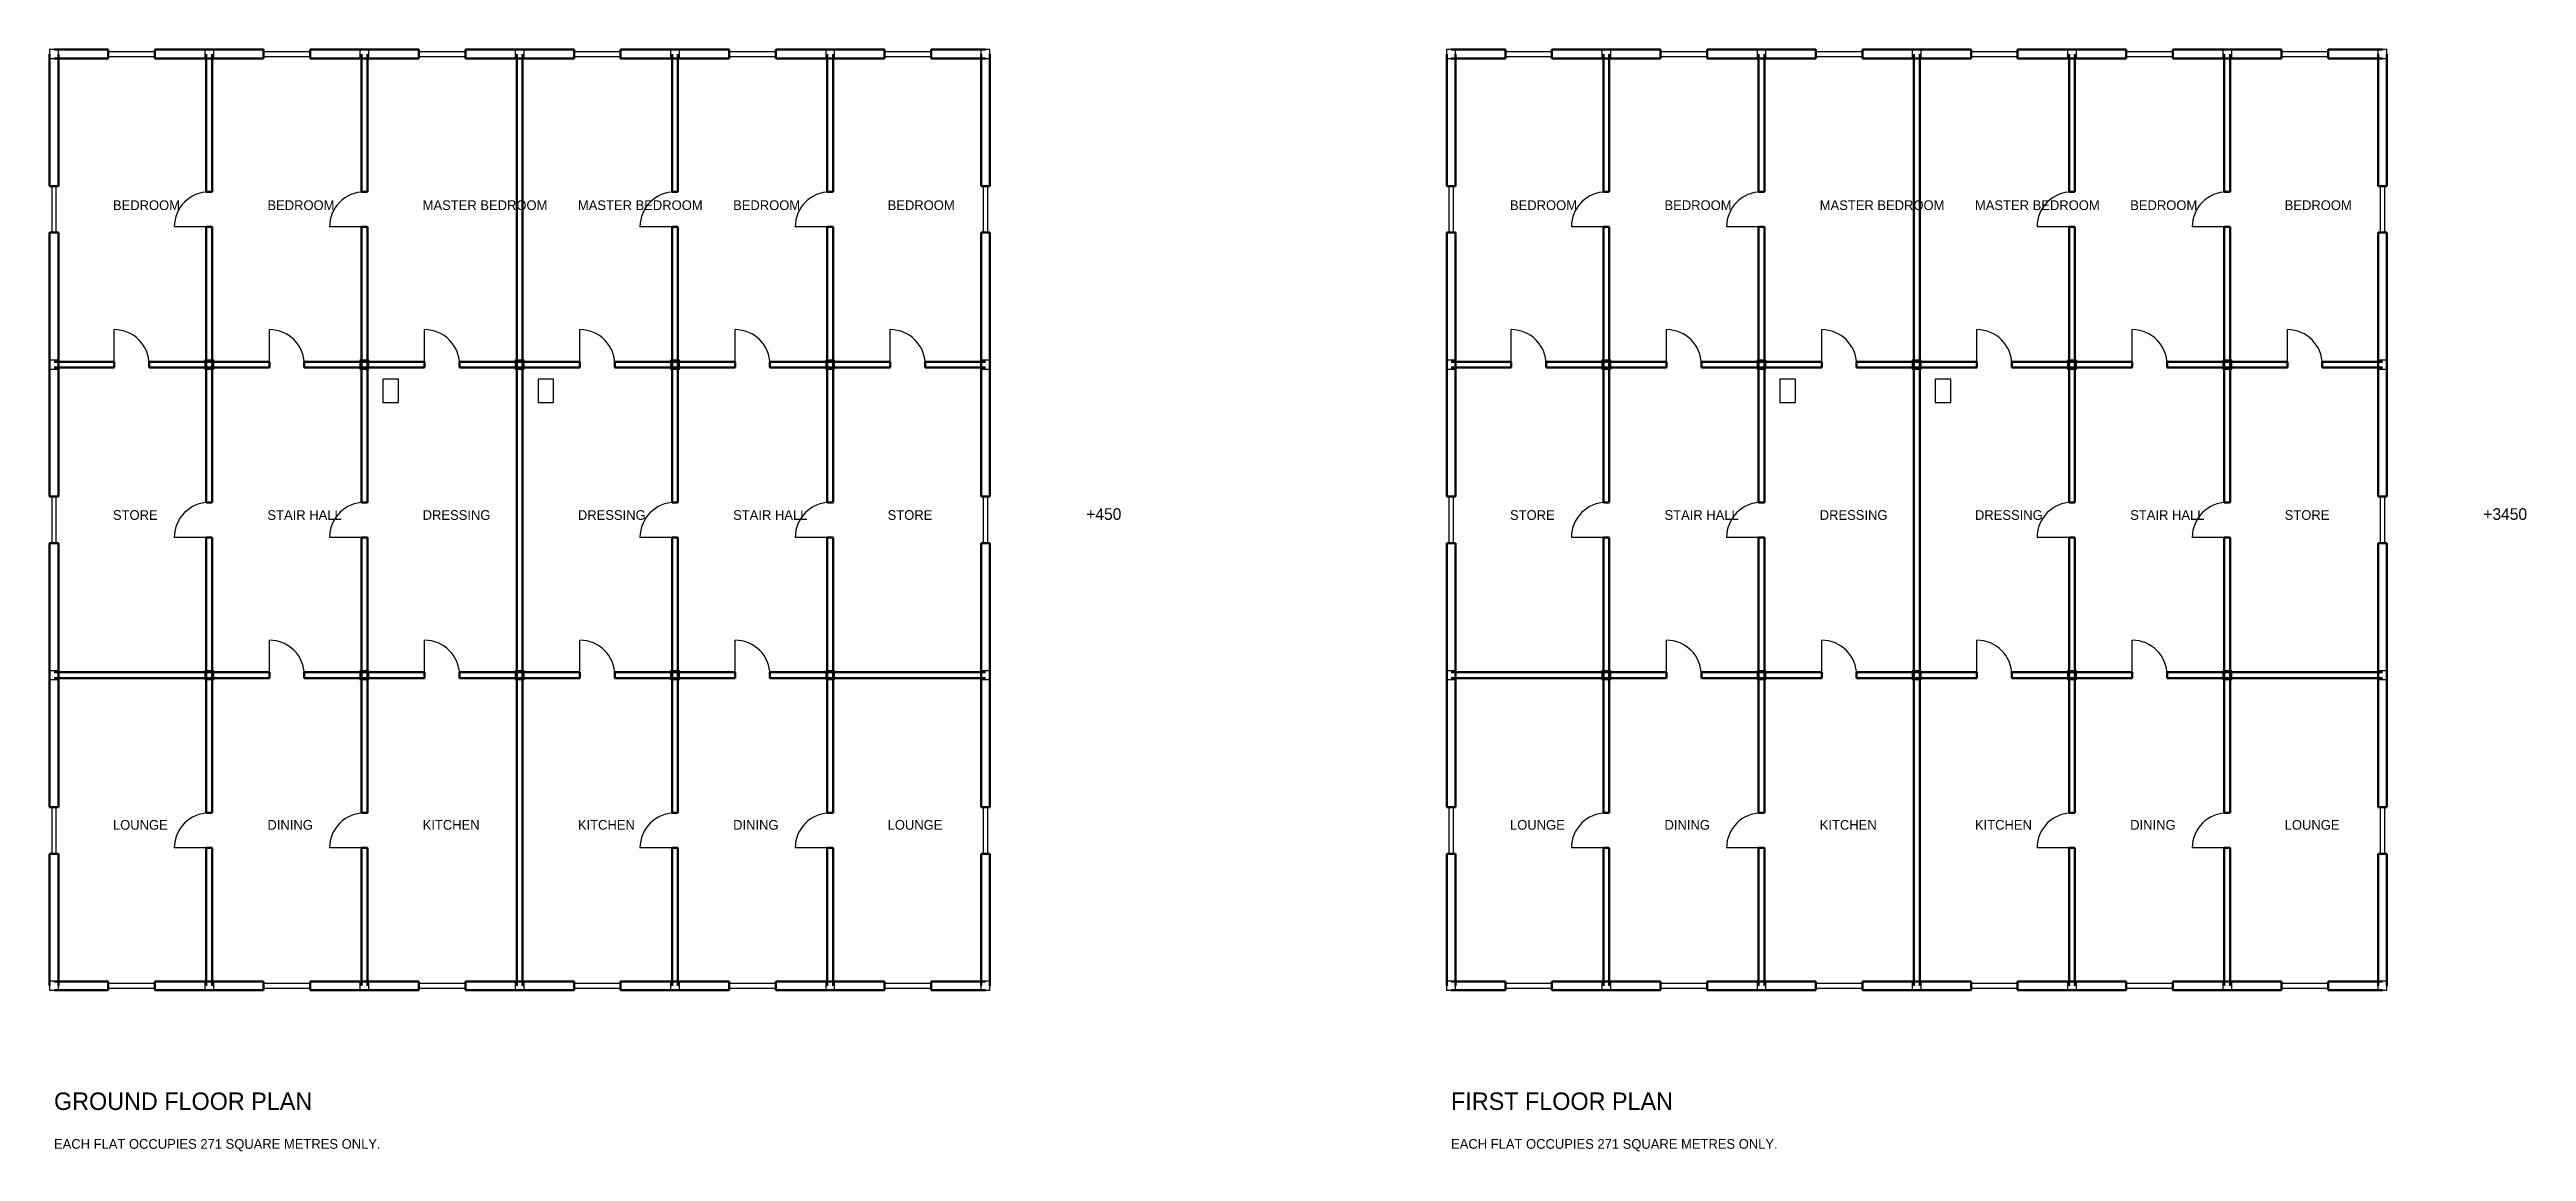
# Model space of a CAD drawing. Header units: millimetres. Extents: x -115 to 209599, y -4269 to 24115.
# Drawn here: x -115 to 63711, y -4269 to 24115 of the extents above; entities that cross this region are included whole.
import ezdxf

# ---------------------------------------------------------------- set-up
doc = ezdxf.new("R2010")
doc.units = ezdxf.units.MM
for name, color, linetype in [('COLUMN', 5, 'CONTINUOUS'), ('DOOR', 3, 'CONTINUOUS'), ('SANITARY', 7, 'CONTINUOUS'), ('TEXT', 6, 'CONTINUOUS'), ('WALL', 4, 'CONTINUOUS'), ('WIND', 2, 'CONTINUOUS')]:
    doc.layers.add(name, color=color, linetype=linetype)

msp = doc.modelspace()

# ---------------------------------------------------------------- texts
at = {"layer": 'TEXT'}
for s, height, p in [('BEDROOM', 250, (1518.75, 19981.25)), ('BEDROOM', 250, (5500, 19981.25)), ('MASTER BEDROOM', 250, (9500, 19981.25)), ('MASTER BEDROOM', 250, (13500, 19981.25)), ('BEDROOM', 250, (17500, 19981.25)), ('BEDROOM', 250, (21481.25, 19981.25)), ('BEDROOM', 250, (37518.75, 19981.25)), ('BEDROOM', 250, (41500, 19981.25)), ('MASTER BEDROOM', 250, (45500, 19981.25)), ('MASTER BEDROOM', 250, (49500, 19981.25)), ('BEDROOM', 250, (53500, 19981.25)), ('BEDROOM', 250, (57481.25, 19981.25)), ('STORE', 250, (1518.75, 12000)), ('STAIR HALL', 250, (5500, 12000)), ('DRESSING', 250, (9500, 12000)), ('DRESSING', 250, (13500, 12000)), ('STAIR HALL', 250, (17500, 12000)), ('STORE', 250, (21481.25, 12000)), ('+450', 300, (26600, 12000)), ('STORE', 250, (37518.75, 12000)), ('STAIR HALL', 250, (41500, 12000)), ('DRESSING', 250, (45500, 12000)), ('DRESSING', 250, (49500, 12000)), ('STAIR HALL', 250, (53500, 12000)), ('STORE', 250, (57481.25, 12000)), ('+3450', 300, (62600, 12000)), ('LOUNGE', 250, (1518.75, 4018.75)), ('DINING', 250, (5500, 4018.75)), ('KITCHEN', 250, (9500, 4018.75)), ('KITCHEN', 250, (13500, 4018.75)), ('DINING', 250, (17500, 4018.75)), ('LOUNGE', 250, (21481.25, 4018.75)), ('LOUNGE', 250, (37518.75, 4018.75)), ('DINING', 250, (41500, 4018.75)), ('KITCHEN', 250, (45500, 4018.75)), ('KITCHEN', 250, (49500, 4018.75)), ('DINING', 250, (53500, 4018.75)), ('LOUNGE', 250, (57481.25, 4018.75)), ('GROUND FLOOR PLAN', 450, (0, -3200)), ('FIRST FLOOR PLAN', 450, (36000, -3200)), ('EACH FLAT OCCUPIES 271 SQUARE METRES ONLY.', 250, (0, -4200)), ('EACH FLAT OCCUPIES 271 SQUARE METRES ONLY.', 250, (36000, -4200))]:
    msp.add_text(s, height=height, dxfattribs=at).set_placement(p)

# ---------------------------------------------------------------- linework, layer by layer
at = {"layer": 'COLUMN'}
for points in [[(-115, 23885), (115, 23885), (115, 24115), (-115, 24115)], [(3885, 23885), (4115, 23885), (4115, 24115), (3885, 24115)], [(7885, 23885), (8115, 23885), (8115, 24115), (7885, 24115)], [(11885, 23885), (12115, 23885), (12115, 24115), (11885, 24115)], [(15885, 23885), (16115, 23885), (16115, 24115), (15885, 24115)], [(19885, 23885), (20115, 23885), (20115, 24115), (19885, 24115)], [(23885, 23885), (24115, 23885), (24115, 24115), (23885, 24115)], [(35885, 23885), (36115, 23885), (36115, 24115), (35885, 24115)], [(39885, 23885), (40115, 23885), (40115, 24115), (39885, 24115)], [(43885, 23885), (44115, 23885), (44115, 24115), (43885, 24115)], [(47885, 23885), (48115, 23885), (48115, 24115), (47885, 24115)], [(51885, 23885), (52115, 23885), (52115, 24115), (51885, 24115)], [(55885, 23885), (56115, 23885), (56115, 24115), (55885, 24115)], [(59885, 23885), (60115, 23885), (60115, 24115), (59885, 24115)], [(-115, 15885), (115, 15885), (115, 16115), (-115, 16115)], [(3885, 15885), (4115, 15885), (4115, 16115), (3885, 16115)], [(7885, 15885), (8115, 15885), (8115, 16115), (7885, 16115)], [(11885, 15885), (12115, 15885), (12115, 16115), (11885, 16115)], [(15885, 15885), (16115, 15885), (16115, 16115), (15885, 16115)], [(19885, 15885), (20115, 15885), (20115, 16115), (19885, 16115)], [(23885, 15885), (24115, 15885), (24115, 16115), (23885, 16115)], [(35885, 15885), (36115, 15885), (36115, 16115), (35885, 16115)], [(39885, 15885), (40115, 15885), (40115, 16115), (39885, 16115)], [(43885, 15885), (44115, 15885), (44115, 16115), (43885, 16115)], [(47885, 15885), (48115, 15885), (48115, 16115), (47885, 16115)], [(51885, 15885), (52115, 15885), (52115, 16115), (51885, 16115)], [(55885, 15885), (56115, 15885), (56115, 16115), (55885, 16115)], [(59885, 15885), (60115, 15885), (60115, 16115), (59885, 16115)], [(-115, 7885), (115, 7885), (115, 8115), (-115, 8115)], [(3885, 7885), (4115, 7885), (4115, 8115), (3885, 8115)], [(7885, 7885), (8115, 7885), (8115, 8115), (7885, 8115)], [(11885, 7885), (12115, 7885), (12115, 8115), (11885, 8115)], [(15885, 7885), (16115, 7885), (16115, 8115), (15885, 8115)], [(19885, 7885), (20115, 7885), (20115, 8115), (19885, 8115)], [(23885, 7885), (24115, 7885), (24115, 8115), (23885, 8115)], [(35885, 7885), (36115, 7885), (36115, 8115), (35885, 8115)], [(39885, 7885), (40115, 7885), (40115, 8115), (39885, 8115)], [(43885, 7885), (44115, 7885), (44115, 8115), (43885, 8115)], [(47885, 7885), (48115, 7885), (48115, 8115), (47885, 8115)], [(51885, 7885), (52115, 7885), (52115, 8115), (51885, 8115)], [(55885, 7885), (56115, 7885), (56115, 8115), (55885, 8115)], [(59885, 7885), (60115, 7885), (60115, 8115), (59885, 8115)], [(-115, -115), (115, -115), (115, 115), (-115, 115)], [(3885, -115), (4115, -115), (4115, 115), (3885, 115)], [(7885, -115), (8115, -115), (8115, 115), (7885, 115)], [(11885, -115), (12115, -115), (12115, 115), (11885, 115)], [(15885, -115), (16115, -115), (16115, 115), (15885, 115)], [(19885, -115), (20115, -115), (20115, 115), (19885, 115)], [(23885, -115), (24115, -115), (24115, 115), (23885, 115)], [(35885, -115), (36115, -115), (36115, 115), (35885, 115)], [(39885, -115), (40115, -115), (40115, 115), (39885, 115)], [(43885, -115), (44115, -115), (44115, 115), (43885, 115)], [(47885, -115), (48115, -115), (48115, 115), (47885, 115)], [(51885, -115), (52115, -115), (52115, 115), (51885, 115)], [(55885, -115), (56115, -115), (56115, 115), (55885, 115)], [(59885, -115), (60115, -115), (60115, 115), (59885, 115)]]:
    msp.add_lwpolyline(points, close=True, dxfattribs=at)
at = {"layer": 'DOOR'}
for p, q in [((4000, 19550), (3100, 19550)), ((8000, 19550), (7100, 19550)), ((16000, 19550), (15100, 19550)), ((20000, 19550), (19100, 19550)), ((40000, 19550), (39100, 19550)), ((44000, 19550), (43100, 19550)), ((52000, 19550), (51100, 19550)), ((56000, 19550), (55100, 19550)), ((1550, 16000), (1550, 16900)), ((5550, 16000), (5550, 16900)), ((9550, 16000), (9550, 16900)), ((13550, 16000), (13550, 16900)), ((17550, 16000), (17550, 16900)), ((21550, 16000), (21550, 16900)), ((37550, 16000), (37550, 16900)), ((41550, 16000), (41550, 16900)), ((45550, 16000), (45550, 16900)), ((49550, 16000), (49550, 16900)), ((53550, 16000), (53550, 16900)), ((57550, 16000), (57550, 16900)), ((4000, 11550), (3100, 11550)), ((8000, 11550), (7100, 11550)), ((16000, 11550), (15100, 11550)), ((20000, 11550), (19100, 11550)), ((40000, 11550), (39100, 11550)), ((44000, 11550), (43100, 11550)), ((52000, 11550), (51100, 11550)), ((56000, 11550), (55100, 11550)), ((5550, 8000), (5550, 8900)), ((9550, 8000), (9550, 8900)), ((13550, 8000), (13550, 8900)), ((17550, 8000), (17550, 8900)), ((41550, 8000), (41550, 8900)), ((45550, 8000), (45550, 8900)), ((49550, 8000), (49550, 8900)), ((53550, 8000), (53550, 8900)), ((4000, 3550), (3100, 3550)), ((8000, 3550), (7100, 3550)), ((16000, 3550), (15100, 3550)), ((20000, 3550), (19100, 3550)), ((40000, 3550), (39100, 3550)), ((44000, 3550), (43100, 3550)), ((52000, 3550), (51100, 3550)), ((56000, 3550), (55100, 3550))]:
    msp.add_line(p, q, dxfattribs=at)
for centre, start, end in [((4000, 19550), 90, 180), ((8000, 19550), 90, 180), ((16000, 19550), 90, 180), ((20000, 19550), 90, 180), ((40000, 19550), 90, 180), ((44000, 19550), 90, 180), ((52000, 19550), 90, 180), ((56000, 19550), 90, 180), ((1550, 16000), 0, 90), ((5550, 16000), 0, 90), ((9550, 16000), 0, 90), ((13550, 16000), 0, 90), ((17550, 16000), 0, 90), ((21550, 16000), 0, 90), ((37550, 16000), 0, 90), ((41550, 16000), 0, 90), ((45550, 16000), 0, 90), ((49550, 16000), 0, 90), ((53550, 16000), 0, 90), ((57550, 16000), 0, 90), ((4000, 11550), 90, 180), ((8000, 11550), 90, 180), ((16000, 11550), 90, 180), ((20000, 11550), 90, 180), ((40000, 11550), 90, 180), ((44000, 11550), 90, 180), ((52000, 11550), 90, 180), ((56000, 11550), 90, 180), ((5550, 8000), 0, 90), ((9550, 8000), 0, 90), ((13550, 8000), 0, 90), ((17550, 8000), 0, 90), ((41550, 8000), 0, 90), ((45550, 8000), 0, 90), ((49550, 8000), 0, 90), ((53550, 8000), 0, 90), ((4000, 3550), 90, 180), ((8000, 3550), 90, 180), ((16000, 3550), 90, 180), ((20000, 3550), 90, 180), ((40000, 3550), 90, 180), ((44000, 3550), 90, 180), ((52000, 3550), 90, 180), ((56000, 3550), 90, 180)]:
    msp.add_arc(centre, 900, start, end, dxfattribs=at)
at = {"layer": 'SANITARY'}
for points in [[(8475, 15025), (8875, 15025), (8875, 15625), (8475, 15625)], [(12475, 15025), (12875, 15025), (12875, 15625), (12475, 15625)], [(44475, 15025), (44875, 15025), (44875, 15625), (44475, 15625)], [(48475, 15025), (48875, 15025), (48875, 15625), (48475, 15625)]]:
    msp.add_lwpolyline(points, close=True, dxfattribs=at)
at = {"layer": 'WALL', "lineweight": 50}
for p, q in [((-112.5, 22309.3865), (-112.5, 24000)), ((1400, 24112.5), (0, 24112.5)), ((0, 23887.5), (1400, 23887.5)), ((112.5, 24000), (112.5, 23558.3342)), ((1400, 23887.5), (1400, 24112.5)), ((4000, 24112.5), (2600, 24112.5)), ((2600, 23887.5), (2600, 24112.5)), ((2600, 23887.5), (4000, 23887.5)), ((3925, 23301.722), (3925, 24000)), ((5400, 24112.5), (4000, 24112.5)), ((4000, 23887.5), (5400, 23887.5)), ((4075, 24000), (4075, 23351.0453)), ((5400, 23887.5), (5400, 24112.5)), ((8000, 24112.5), (6600, 24112.5)), ((6600, 23887.5), (6600, 24112.5)), ((6600, 23887.5), (8000, 23887.5)), ((7925, 23355.2515), (7925, 24000)), ((9400, 24112.5), (8000, 24112.5)), ((8000, 23887.5), (9400, 23887.5)), ((8075, 24000), (8075, 22569.7689)), ((9400, 23887.5), (9400, 24112.5)), ((12000, 24112.5), (10600, 24112.5)), ((10600, 23887.5), (10600, 24112.5)), ((10600, 23887.5), (12000, 23887.5)), ((11925, 21115.0151), (11925, 24000)), ((13400, 24112.5), (12000, 24112.5)), ((12000, 23887.5), (13400, 23887.5)), ((12075, 24000), (12075, 23417.1075)), ((13400, 23887.5), (13400, 24112.5)), ((16000, 24112.5), (14600, 24112.5)), ((14600, 23887.5), (14600, 24112.5)), ((14600, 23887.5), (16000, 23887.5)), ((15925, 22464.2678), (15925, 24000)), ((17400, 24112.5), (16000, 24112.5)), ((16000, 23887.5), (17400, 23887.5)), ((16075, 24000), (16075, 23318.1104)), ((17400, 23887.5), (17400, 24112.5)), ((20000, 24112.5), (18600, 24112.5)), ((18600, 23887.5), (18600, 24112.5)), ((18600, 23887.5), (20000, 23887.5)), ((19925, 23309.0775), (19925, 24000)), ((21400, 24112.5), (20000, 24112.5)), ((20000, 23887.5), (21400, 23887.5)), ((20075, 24000), (20075, 23348.8674)), ((21400, 23887.5), (21400, 24112.5)), ((24000, 24112.5), (22600, 24112.5)), ((22600, 23887.5), (22600, 24112.5)), ((22600, 23887.5), (24000, 23887.5)), ((23887.5, 23577.7923), (23887.5, 24000)), ((24112.5, 24000), (24112.5, 22420.3721)), ((35887.5, 22309.3865), (35887.5, 24000)), ((37400, 24112.5), (36000, 24112.5)), ((36000, 23887.5), (37400, 23887.5)), ((36112.5, 24000), (36112.5, 23558.3342)), ((37400, 23887.5), (37400, 24112.5)), ((40000, 24112.5), (38600, 24112.5)), ((38600, 23887.5), (38600, 24112.5)), ((38600, 23887.5), (40000, 23887.5)), ((39925, 23301.722), (39925, 24000)), ((41400, 24112.5), (40000, 24112.5)), ((40000, 23887.5), (41400, 23887.5)), ((40075, 24000), (40075, 23351.0453)), ((41400, 23887.5), (41400, 24112.5)), ((44000, 24112.5), (42600, 24112.5)), ((42600, 23887.5), (42600, 24112.5)), ((42600, 23887.5), (44000, 23887.5)), ((43925, 23355.2515), (43925, 24000)), ((45400, 24112.5), (44000, 24112.5)), ((44000, 23887.5), (45400, 23887.5)), ((44075, 24000), (44075, 22569.7689)), ((45400, 23887.5), (45400, 24112.5)), ((48000, 24112.5), (46600, 24112.5)), ((46600, 23887.5), (46600, 24112.5)), ((46600, 23887.5), (48000, 23887.5)), ((47925, 21115.0151), (47925, 24000)), ((49400, 24112.5), (48000, 24112.5)), ((48000, 23887.5), (49400, 23887.5)), ((48075, 24000), (48075, 23417.1075)), ((49400, 23887.5), (49400, 24112.5)), ((52000, 24112.5), (50600, 24112.5)), ((50600, 23887.5), (50600, 24112.5)), ((50600, 23887.5), (52000, 23887.5)), ((51925, 22464.2678), (51925, 24000)), ((53400, 24112.5), (52000, 24112.5)), ((52000, 23887.5), (53400, 23887.5)), ((52075, 24000), (52075, 23318.1104)), ((53400, 23887.5), (53400, 24112.5)), ((56000, 24112.5), (54600, 24112.5)), ((54600, 23887.5), (54600, 24112.5)), ((54600, 23887.5), (56000, 23887.5)), ((55925, 23309.0775), (55925, 24000)), ((57400, 24112.5), (56000, 24112.5)), ((56000, 23887.5), (57400, 23887.5)), ((56075, 24000), (56075, 23348.8674)), ((57400, 23887.5), (57400, 24112.5)), ((60000, 24112.5), (58600, 24112.5)), ((58600, 23887.5), (58600, 24112.5)), ((58600, 23887.5), (60000, 23887.5)), ((59887.5, 23577.7923), (59887.5, 24000)), ((60112.5, 24000), (60112.5, 22420.3721)), ((112.5, 23559.3342), (112.5, 20600)), ((3925, 20450), (3925, 23306.722)), ((4075, 23356.0453), (4075, 20450)), ((7925, 20450), (7925, 23360.2515)), ((12075, 23420.1075), (12075, 20423.5305)), ((16075, 23319.1104), (16075, 20450)), ((19925, 20450), (19925, 23314.0775)), ((20075, 23349.8674), (20075, 20450)), ((23887.5, 20600), (23887.5, 23580.7923)), ((36112.5, 23559.3342), (36112.5, 20600)), ((39925, 20450), (39925, 23306.722)), ((40075, 23356.0453), (40075, 20450)), ((43925, 20450), (43925, 23360.2515)), ((48075, 23420.1075), (48075, 20423.5305)), ((52075, 23319.1104), (52075, 20450)), ((55925, 20450), (55925, 23314.0775)), ((56075, 23349.8674), (56075, 20450)), ((59887.5, 20600), (59887.5, 23580.7923)), ((8075, 22570.7689), (8075, 20450)), ((15925, 20450), (15925, 22469.2678)), ((24112.5, 22421.3721), (24112.5, 20600)), ((44075, 22570.7689), (44075, 20450)), ((51925, 20450), (51925, 22469.2678)), ((60112.5, 22421.3721), (60112.5, 20600)), ((-112.5, 20600), (-112.5, 22313.3865)), ((35887.5, 20600), (35887.5, 22313.3865)), ((11925, 18126.8622), (11925, 21113.0151)), ((47925, 18126.8622), (47925, 21113.0151)), ((-112.5, 20600), (112.5, 20600)), ((3925, 20450), (4075, 20450)), ((7925, 20450), (8075, 20450)), ((15925, 20450), (16075, 20450)), ((19925, 20450), (20075, 20450)), ((23887.5, 20600), (24112.5, 20600)), ((35887.5, 20600), (36112.5, 20600)), ((39925, 20450), (40075, 20450)), ((43925, 20450), (44075, 20450)), ((51925, 20450), (52075, 20450)), ((55925, 20450), (56075, 20450)), ((59887.5, 20600), (60112.5, 20600)), ((12075, 20419.5305), (12075, 18025.704)), ((48075, 20419.5305), (48075, 18025.704)), ((-112.5, 17709.3865), (-112.5, 19400)), ((-112.5, 19400), (112.5, 19400)), ((112.5, 19400), (112.5, 18958.3342)), ((3925, 18851.722), (3925, 19550)), ((3925, 19550), (4075, 19550)), ((4075, 19550), (4075, 18901.0453)), ((7925, 18905.2515), (7925, 19550)), ((7925, 19550), (8075, 19550)), ((8075, 19550), (8075, 18119.7689)), ((15925, 18014.2678), (15925, 19550)), ((15925, 19550), (16075, 19550)), ((16075, 19550), (16075, 18868.1104)), ((19925, 18859.0775), (19925, 19550)), ((19925, 19550), (20075, 19550)), ((20075, 19550), (20075, 18898.8674)), ((23887.5, 18977.7923), (23887.5, 19400)), ((23887.5, 19400), (24112.5, 19400)), ((24112.5, 19400), (24112.5, 17820.3721)), ((35887.5, 17709.3865), (35887.5, 19400)), ((35887.5, 19400), (36112.5, 19400)), ((36112.5, 19400), (36112.5, 18958.3342)), ((39925, 18851.722), (39925, 19550)), ((39925, 19550), (40075, 19550)), ((40075, 19550), (40075, 18901.0453)), ((43925, 18905.2515), (43925, 19550)), ((43925, 19550), (44075, 19550)), ((44075, 19550), (44075, 18119.7689)), ((51925, 18014.2678), (51925, 19550)), ((51925, 19550), (52075, 19550)), ((52075, 19550), (52075, 18868.1104)), ((55925, 18859.0775), (55925, 19550)), ((55925, 19550), (56075, 19550)), ((56075, 19550), (56075, 18898.8674)), ((59887.5, 18977.7923), (59887.5, 19400)), ((59887.5, 19400), (60112.5, 19400)), ((60112.5, 19400), (60112.5, 17820.3721)), ((112.5, 18959.3342), (112.5, 16000)), ((3925, 16000), (3925, 18856.722)), ((4075, 18906.0453), (4075, 16000)), ((7925, 16000), (7925, 18910.2515)), ((16075, 18869.1104), (16075, 16000)), ((19925, 16000), (19925, 18864.0775)), ((20075, 18899.8674), (20075, 16000)), ((23887.5, 16000), (23887.5, 18980.7923)), ((36112.5, 18959.3342), (36112.5, 16000)), ((39925, 16000), (39925, 18856.722)), ((40075, 18906.0453), (40075, 16000)), ((43925, 16000), (43925, 18910.2515)), ((52075, 18869.1104), (52075, 16000)), ((55925, 16000), (55925, 18864.0775)), ((56075, 18899.8674), (56075, 16000)), ((59887.5, 16000), (59887.5, 18980.7923)), ((8075, 18120.7689), (8075, 16000)), ((11925, 16000), (11925, 18131.8622)), ((12075, 18030.704), (12075, 16000)), ((15925, 16000), (15925, 18019.2678)), ((44075, 18120.7689), (44075, 16000)), ((47925, 16000), (47925, 18131.8622)), ((48075, 18030.704), (48075, 16000)), ((51925, 16000), (51925, 18019.2678)), ((-112.5, 16000), (-112.5, 17713.3865)), ((24112.5, 17821.3721), (24112.5, 16000)), ((35887.5, 16000), (35887.5, 17713.3865)), ((60112.5, 17821.3721), (60112.5, 16000)), ((-112.5, 15487.1507), (-112.5, 16000)), ((1550, 16075), (0, 16075)), ((112.5, 16000), (112.5, 15135.5271)), ((1550, 15925), (1550, 16075)), ((4000, 16075), (2450, 16075)), ((2450, 15925), (2450, 16075)), ((3925, 15185.0166), (3925, 16000)), ((5550, 16075), (4000, 16075)), ((4075, 16000), (4075, 14207.969)), ((5550, 15925), (5550, 16075)), ((8000, 16075), (6450, 16075)), ((6450, 15925), (6450, 16075)), ((7925, 14222.981), (7925, 16000)), ((9550, 16075), (8000, 16075)), ((8075, 16000), (8075, 14810.6939)), ((9550, 15925), (9550, 16075)), ((12000, 16075), (10450, 16075)), ((10450, 15925), (10450, 16075)), ((11925, 15399.3922), (11925, 16000)), ((13550, 16075), (12000, 16075)), ((12075, 16000), (12075, 13064.053)), ((13550, 15925), (13550, 16075)), ((16000, 16075), (14450, 16075)), ((14450, 15925), (14450, 16075)), ((15925, 15424.3356), (15925, 16000)), ((17550, 16075), (16000, 16075)), ((16075, 16000), (16075, 15169.0518)), ((17550, 15925), (17550, 16075)), ((20000, 16075), (18450, 16075)), ((18450, 15925), (18450, 16075)), ((19925, 15176.0907), (19925, 16000)), ((21550, 16075), (20000, 16075)), ((20075, 16000), (20075, 14191.7586)), ((21550, 15925), (21550, 16075)), ((24000, 16075), (22450, 16075)), ((22450, 15925), (22450, 16075)), ((23887.5, 14641.0396), (23887.5, 16000)), ((24112.5, 16000), (24112.5, 15196.3089)), ((35887.5, 15487.1507), (35887.5, 16000)), ((37550, 16075), (36000, 16075)), ((36112.5, 16000), (36112.5, 15135.5271)), ((37550, 15925), (37550, 16075)), ((40000, 16075), (38450, 16075)), ((38450, 15925), (38450, 16075)), ((39925, 15185.0166), (39925, 16000)), ((41550, 16075), (40000, 16075)), ((40075, 16000), (40075, 14207.969)), ((41550, 15925), (41550, 16075)), ((44000, 16075), (42450, 16075)), ((42450, 15925), (42450, 16075)), ((43925, 14222.981), (43925, 16000)), ((45550, 16075), (44000, 16075)), ((44075, 16000), (44075, 14810.6939)), ((45550, 15925), (45550, 16075)), ((48000, 16075), (46450, 16075)), ((46450, 15925), (46450, 16075)), ((47925, 15399.3922), (47925, 16000)), ((49550, 16075), (48000, 16075)), ((48075, 16000), (48075, 13064.053)), ((49550, 15925), (49550, 16075)), ((52000, 16075), (50450, 16075)), ((50450, 15925), (50450, 16075)), ((51925, 15424.3356), (51925, 16000)), ((53550, 16075), (52000, 16075)), ((52075, 16000), (52075, 15169.0518)), ((53550, 15925), (53550, 16075)), ((56000, 16075), (54450, 16075)), ((54450, 15925), (54450, 16075)), ((55925, 15176.0907), (55925, 16000)), ((57550, 16075), (56000, 16075)), ((56075, 16000), (56075, 14191.7586)), ((57550, 15925), (57550, 16075)), ((60000, 16075), (58450, 16075)), ((58450, 15925), (58450, 16075)), ((59887.5, 14641.0396), (59887.5, 16000)), ((60112.5, 16000), (60112.5, 15196.3089)), ((-112.5, 12600), (-112.5, 15488.1507)), ((0, 15925), (1550, 15925)), ((2450, 15925), (4000, 15925)), ((4000, 15925), (5550, 15925)), ((6450, 15925), (8000, 15925)), ((8000, 15925), (9550, 15925)), ((10450, 15925), (12000, 15925)), ((11925, 12427.4121), (11925, 15404.3922)), ((12000, 15925), (13550, 15925)), ((14450, 15925), (16000, 15925)), ((15925, 12450), (15925, 15426.3356)), ((16000, 15925), (17550, 15925)), ((18450, 15925), (20000, 15925)), ((20000, 15925), (21550, 15925)), ((22450, 15925), (24000, 15925)), ((35887.5, 12600), (35887.5, 15488.1507)), ((36000, 15925), (37550, 15925)), ((38450, 15925), (40000, 15925)), ((40000, 15925), (41550, 15925)), ((42450, 15925), (44000, 15925)), ((44000, 15925), (45550, 15925)), ((46450, 15925), (48000, 15925)), ((47925, 12427.4121), (47925, 15404.3922)), ((48000, 15925), (49550, 15925)), ((50450, 15925), (52000, 15925)), ((51925, 12450), (51925, 15426.3356)), ((52000, 15925), (53550, 15925)), ((54450, 15925), (56000, 15925)), ((56000, 15925), (57550, 15925)), ((58450, 15925), (60000, 15925)), ((112.5, 15138.5271), (112.5, 12600)), ((3925, 12450), (3925, 15189.0166)), ((8075, 14812.6939), (8075, 12450)), ((16075, 15172.0518), (16075, 12450)), ((19925, 12450), (19925, 15179.0907)), ((24112.5, 15200.3089), (24112.5, 12600)), ((36112.5, 15138.5271), (36112.5, 12600)), ((39925, 12450), (39925, 15189.0166)), ((44075, 14812.6939), (44075, 12450)), ((52075, 15172.0518), (52075, 12450)), ((55925, 12450), (55925, 15179.0907)), ((60112.5, 15200.3089), (60112.5, 12600)), ((4075, 14211.969), (4075, 12450)), ((7925, 12450), (7925, 14223.981)), ((20075, 14194.7586), (20075, 12450)), ((23887.5, 12600), (23887.5, 14644.0396)), ((40075, 14211.969), (40075, 12450)), ((43925, 12450), (43925, 14223.981)), ((56075, 14194.7586), (56075, 12450)), ((59887.5, 12600), (59887.5, 14644.0396)), ((12075, 13060.053), (12075, 10974.4467)), ((48075, 13060.053), (48075, 10974.4467)), ((-112.5, 12600), (112.5, 12600)), ((3925, 12450), (4075, 12450)), ((7925, 12450), (8075, 12450)), ((11925, 10347.6782), (11925, 12425.4121)), ((15925, 12450), (16075, 12450)), ((19925, 12450), (20075, 12450)), ((23887.5, 12600), (24112.5, 12600)), ((35887.5, 12600), (36112.5, 12600)), ((39925, 12450), (40075, 12450)), ((43925, 12450), (44075, 12450)), ((47925, 10347.6782), (47925, 12425.4121)), ((51925, 12450), (52075, 12450)), ((55925, 12450), (56075, 12450)), ((59887.5, 12600), (60112.5, 12600)), ((3925, 10735.0166), (3925, 11550)), ((3925, 11550), (4075, 11550)), ((4075, 11550), (4075, 9757.969)), ((7925, 9772.981), (7925, 11550)), ((7925, 11550), (8075, 11550)), ((8075, 11550), (8075, 10360.6939)), ((15925, 10974.3356), (15925, 11550)), ((15925, 11550), (16075, 11550)), ((16075, 11550), (16075, 10719.0518)), ((19925, 10726.0907), (19925, 11550)), ((19925, 11550), (20075, 11550)), ((20075, 11550), (20075, 9741.7586)), ((39925, 10735.0166), (39925, 11550)), ((39925, 11550), (40075, 11550)), ((40075, 11550), (40075, 9757.969)), ((43925, 9772.981), (43925, 11550)), ((43925, 11550), (44075, 11550)), ((44075, 11550), (44075, 10360.6939)), ((51925, 10974.3356), (51925, 11550)), ((51925, 11550), (52075, 11550)), ((52075, 11550), (52075, 10719.0518)), ((55925, 10726.0907), (55925, 11550)), ((55925, 11550), (56075, 11550)), ((56075, 11550), (56075, 9741.7586)), ((-112.5, 10887.1507), (-112.5, 11400)), ((-112.5, 11400), (112.5, 11400)), ((-112.5, 8000), (-112.5, 10888.1507)), ((112.5, 11400), (112.5, 10535.5271)), ((12075, 10978.4467), (12075, 8000)), ((15925, 8000), (15925, 10976.3356)), ((23887.5, 10041.0396), (23887.5, 11400)), ((23887.5, 11400), (24112.5, 11400)), ((24112.5, 11400), (24112.5, 10596.3089)), ((35887.5, 10887.1507), (35887.5, 11400)), ((35887.5, 11400), (36112.5, 11400)), ((35887.5, 8000), (35887.5, 10888.1507)), ((36112.5, 11400), (36112.5, 10535.5271)), ((48075, 10978.4467), (48075, 8000)), ((51925, 8000), (51925, 10976.3356)), ((59887.5, 10041.0396), (59887.5, 11400)), ((59887.5, 11400), (60112.5, 11400)), ((60112.5, 11400), (60112.5, 10596.3089)), ((112.5, 10538.5271), (112.5, 8000)), ((3925, 8000), (3925, 10739.0166)), ((8075, 10362.6939), (8075, 8000)), ((11925, 8000), (11925, 10352.6782)), ((16075, 10722.0518), (16075, 8000)), ((19925, 8000), (19925, 10729.0907)), ((24112.5, 10600.3089), (24112.5, 8000)), ((36112.5, 10538.5271), (36112.5, 8000)), ((39925, 8000), (39925, 10739.0166)), ((44075, 10362.6939), (44075, 8000)), ((47925, 8000), (47925, 10352.6782)), ((52075, 10722.0518), (52075, 8000)), ((55925, 8000), (55925, 10729.0907)), ((60112.5, 10600.3089), (60112.5, 8000)), ((4075, 9761.969), (4075, 8000)), ((7925, 8000), (7925, 9773.981)), ((20075, 9744.7586), (20075, 8000)), ((23887.5, 8000), (23887.5, 10044.0396)), ((40075, 9761.969), (40075, 8000)), ((43925, 8000), (43925, 9773.981)), ((56075, 9744.7586), (56075, 8000)), ((59887.5, 8000), (59887.5, 10044.0396)), ((-112.5, 7288.3814), (-112.5, 8000)), ((2644.776, 8075), (0, 8075)), ((0, 7925), (2993.3951, 7925)), ((112.5, 8000), (112.5, 6503.8789)), ((4000, 8075), (2641.776, 8075)), ((2990.3951, 7925), (4000, 7925)), ((3925, 6047.0883), (3925, 8000)), ((5550, 8075), (4000, 8075)), ((4000, 7925), (5550, 7925)), ((4075, 8000), (4075, 7088.5629)), ((5550, 7925), (5550, 8075)), ((8000, 8075), (6450, 8075)), ((6450, 7925), (6450, 8075)), ((6450, 7925), (8000, 7925)), ((7925, 7081.596), (7925, 8000)), ((9550, 8075), (8000, 8075)), ((8000, 7925), (9550, 7925)), ((8075, 8000), (8075, 7440.0329)), ((9550, 7925), (9550, 8075)), ((12000, 8075), (10450, 8075)), ((10450, 7925), (10450, 8075)), ((10450, 7925), (12000, 7925)), ((11925, 5392.6468), (11925, 8000)), ((13550, 8075), (12000, 8075)), ((12000, 7925), (13550, 7925)), ((12075, 8000), (12075, 5456.8575)), ((13550, 7925), (13550, 8075)), ((16000, 8075), (14450, 8075)), ((14450, 7925), (14450, 8075)), ((14450, 7925), (16000, 7925)), ((15925, 6922.8678), (15925, 8000)), ((17550, 8075), (16000, 8075)), ((16000, 7925), (17550, 7925)), ((16075, 8000), (16075, 6078.669)), ((17550, 7925), (17550, 8075)), ((20000, 8075), (18450, 8075)), ((18450, 7925), (18450, 8075)), ((18450, 7925), (20000, 7925)), ((19925, 6063.5028), (19925, 8000)), ((21602.3359, 8075), (20000, 8075)), ((20000, 7925), (22641.3746, 7925)), ((20075, 8000), (20075, 7098.8263)), ((24000, 8075), (21601.3359, 8075)), ((22636.3746, 7925), (24000, 7925)), ((23887.5, 7026.4563), (23887.5, 8000)), ((24112.5, 8000), (24112.5, 7532.4379)), ((35887.5, 7288.3814), (35887.5, 8000)), ((38644.776, 8075), (36000, 8075)), ((36000, 7925), (38993.3951, 7925)), ((36112.5, 8000), (36112.5, 6503.8789)), ((40000, 8075), (38641.776, 8075)), ((38990.3951, 7925), (40000, 7925)), ((39925, 6047.0883), (39925, 8000)), ((41550, 8075), (40000, 8075)), ((40000, 7925), (41550, 7925)), ((40075, 8000), (40075, 7088.5629)), ((41550, 7925), (41550, 8075)), ((44000, 8075), (42450, 8075)), ((42450, 7925), (42450, 8075)), ((42450, 7925), (44000, 7925)), ((43925, 7081.596), (43925, 8000)), ((45550, 8075), (44000, 8075)), ((44000, 7925), (45550, 7925)), ((44075, 8000), (44075, 7440.0329)), ((45550, 7925), (45550, 8075)), ((48000, 8075), (46450, 8075)), ((46450, 7925), (46450, 8075)), ((46450, 7925), (48000, 7925)), ((47925, 5392.6468), (47925, 8000)), ((49550, 8075), (48000, 8075)), ((48000, 7925), (49550, 7925)), ((48075, 8000), (48075, 5456.8575)), ((49550, 7925), (49550, 8075)), ((52000, 8075), (50450, 8075)), ((50450, 7925), (50450, 8075)), ((50450, 7925), (52000, 7925)), ((51925, 6922.8678), (51925, 8000)), ((53550, 8075), (52000, 8075)), ((52000, 7925), (53550, 7925)), ((52075, 8000), (52075, 6078.669)), ((53550, 7925), (53550, 8075)), ((56000, 8075), (54450, 8075)), ((54450, 7925), (54450, 8075)), ((54450, 7925), (56000, 7925)), ((55925, 6063.5028), (55925, 8000)), ((57602.3359, 8075), (56000, 8075)), ((56000, 7925), (58641.3746, 7925)), ((56075, 8000), (56075, 7098.8263)), ((60000, 8075), (57601.3359, 8075)), ((58636.3746, 7925), (60000, 7925)), ((59887.5, 7026.4563), (59887.5, 8000)), ((60112.5, 8000), (60112.5, 7532.4379)), ((-112.5, 4600), (-112.5, 7293.3814)), ((4075, 7090.5629), (4075, 4450)), ((7925, 4450), (7925, 7082.596)), ((8075, 7445.0329), (8075, 4450)), ((20075, 7101.8263), (20075, 4450)), ((23887.5, 4600), (23887.5, 7029.4563)), ((24112.5, 7536.4379), (24112.5, 4600)), ((35887.5, 4600), (35887.5, 7293.3814)), ((40075, 7090.5629), (40075, 4450)), ((43925, 4450), (43925, 7082.596)), ((44075, 7445.0329), (44075, 4450)), ((56075, 7101.8263), (56075, 4450)), ((59887.5, 4600), (59887.5, 7029.4563)), ((60112.5, 7536.4379), (60112.5, 4600)), ((112.5, 6506.8789), (112.5, 4600)), ((15925, 4450), (15925, 6926.8678)), ((36112.5, 6506.8789), (36112.5, 4600)), ((51925, 4450), (51925, 6926.8678)), ((3925, 4450), (3925, 6051.0883)), ((16075, 6080.669), (16075, 4450)), ((19925, 4450), (19925, 6068.5028)), ((39925, 4450), (39925, 6051.0883)), ((52075, 6080.669), (52075, 4450)), ((55925, 4450), (55925, 6068.5028)), ((11925, 2990.9761), (11925, 5391.6468)), ((12075, 5452.8575), (12075, 2465.5709)), ((47925, 2990.9761), (47925, 5391.6468)), ((48075, 5452.8575), (48075, 2465.5709)), ((-112.5, 4600), (112.5, 4600)), ((23887.5, 4600), (24112.5, 4600)), ((35887.5, 4600), (36112.5, 4600)), ((59887.5, 4600), (60112.5, 4600)), ((3925, 4450), (4075, 4450)), ((7925, 4450), (8075, 4450)), ((15925, 4450), (16075, 4450)), ((19925, 4450), (20075, 4450)), ((39925, 4450), (40075, 4450)), ((43925, 4450), (44075, 4450)), ((51925, 4450), (52075, 4450)), ((55925, 4450), (56075, 4450)), ((-112.5, 2688.3814), (-112.5, 3400)), ((-112.5, 3400), (112.5, 3400)), ((112.5, 3400), (112.5, 1903.8789)), ((3925, 1597.0883), (3925, 3550)), ((3925, 3550), (4075, 3550)), ((4075, 3550), (4075, 2638.5629)), ((7925, 2631.596), (7925, 3550)), ((7925, 3550), (8075, 3550)), ((8075, 3550), (8075, 2990.0329)), ((15925, 2472.8678), (15925, 3550)), ((15925, 3550), (16075, 3550)), ((16075, 3550), (16075, 1628.669)), ((19925, 1613.5028), (19925, 3550)), ((19925, 3550), (20075, 3550)), ((20075, 3550), (20075, 2648.8263)), ((23887.5, 2426.4563), (23887.5, 3400)), ((23887.5, 3400), (24112.5, 3400)), ((24112.5, 3400), (24112.5, 2932.4379)), ((35887.5, 2688.3814), (35887.5, 3400)), ((35887.5, 3400), (36112.5, 3400)), ((36112.5, 3400), (36112.5, 1903.8789)), ((39925, 1597.0883), (39925, 3550)), ((39925, 3550), (40075, 3550)), ((40075, 3550), (40075, 2638.5629)), ((43925, 2631.596), (43925, 3550)), ((43925, 3550), (44075, 3550)), ((44075, 3550), (44075, 2990.0329)), ((51925, 2472.8678), (51925, 3550)), ((51925, 3550), (52075, 3550)), ((52075, 3550), (52075, 1628.669)), ((55925, 1613.5028), (55925, 3550)), ((55925, 3550), (56075, 3550)), ((56075, 3550), (56075, 2648.8263)), ((59887.5, 2426.4563), (59887.5, 3400)), ((59887.5, 3400), (60112.5, 3400)), ((60112.5, 3400), (60112.5, 2932.4379)), ((-112.5, 0), (-112.5, 2693.3814)), ((4075, 2640.5629), (4075, 0)), ((7925, 0), (7925, 2632.596)), ((8075, 2995.0329), (8075, 0)), ((11925, 0), (11925, 2995.9761)), ((20075, 2651.8263), (20075, 0)), ((24112.5, 2936.4379), (24112.5, 0)), ((35887.5, 0), (35887.5, 2693.3814)), ((40075, 2640.5629), (40075, 0)), ((43925, 0), (43925, 2632.596)), ((44075, 2995.0329), (44075, 0)), ((47925, 0), (47925, 2995.9761)), ((56075, 2651.8263), (56075, 0)), ((60112.5, 2936.4379), (60112.5, 0)), ((12075, 2467.5709), (12075, 0)), ((15925, 0), (15925, 2476.8678)), ((23887.5, 0), (23887.5, 2429.4563)), ((48075, 2467.5709), (48075, 0)), ((51925, 0), (51925, 2476.8678)), ((59887.5, 0), (59887.5, 2429.4563)), ((112.5, 1906.8789), (112.5, 0)), ((3925, 0), (3925, 1601.0883)), ((16075, 1630.669), (16075, 0)), ((19925, 0), (19925, 1618.5028)), ((36112.5, 1906.8789), (36112.5, 0)), ((39925, 0), (39925, 1601.0883)), ((52075, 1630.669), (52075, 0)), ((55925, 0), (55925, 1618.5028)), ((1400, 112.5), (0, 112.5)), ((1400, -112.5), (1400, 112.5)), ((4000, 112.5), (2600, 112.5)), ((2600, -112.5), (2600, 112.5)), ((5400, 112.5), (4000, 112.5)), ((5400, -112.5), (5400, 112.5)), ((8000, 112.5), (6600, 112.5)), ((6600, -112.5), (6600, 112.5)), ((9400, 112.5), (8000, 112.5)), ((9400, -112.5), (9400, 112.5)), ((12000, 112.5), (10600, 112.5)), ((10600, -112.5), (10600, 112.5)), ((13400, 112.5), (12000, 112.5)), ((13400, -112.5), (13400, 112.5)), ((16000, 112.5), (14600, 112.5)), ((14600, -112.5), (14600, 112.5)), ((17400, 112.5), (16000, 112.5)), ((17400, -112.5), (17400, 112.5)), ((20000, 112.5), (18600, 112.5)), ((18600, -112.5), (18600, 112.5)), ((21400, 112.5), (20000, 112.5)), ((21400, -112.5), (21400, 112.5)), ((24000, 112.5), (22600, 112.5)), ((22600, -112.5), (22600, 112.5)), ((37400, 112.5), (36000, 112.5)), ((37400, -112.5), (37400, 112.5)), ((40000, 112.5), (38600, 112.5)), ((38600, -112.5), (38600, 112.5)), ((41400, 112.5), (40000, 112.5)), ((41400, -112.5), (41400, 112.5)), ((44000, 112.5), (42600, 112.5)), ((42600, -112.5), (42600, 112.5)), ((45400, 112.5), (44000, 112.5)), ((45400, -112.5), (45400, 112.5)), ((48000, 112.5), (46600, 112.5)), ((46600, -112.5), (46600, 112.5)), ((49400, 112.5), (48000, 112.5)), ((49400, -112.5), (49400, 112.5)), ((52000, 112.5), (50600, 112.5)), ((50600, -112.5), (50600, 112.5)), ((53400, 112.5), (52000, 112.5)), ((53400, -112.5), (53400, 112.5)), ((56000, 112.5), (54600, 112.5)), ((54600, -112.5), (54600, 112.5)), ((57400, 112.5), (56000, 112.5)), ((57400, -112.5), (57400, 112.5)), ((60000, 112.5), (58600, 112.5)), ((58600, -112.5), (58600, 112.5)), ((0, -112.5), (1400, -112.5)), ((2600, -112.5), (4000, -112.5)), ((4000, -112.5), (5400, -112.5)), ((6600, -112.5), (8000, -112.5)), ((8000, -112.5), (9400, -112.5)), ((10600, -112.5), (12000, -112.5)), ((12000, -112.5), (13400, -112.5)), ((14600, -112.5), (16000, -112.5)), ((16000, -112.5), (17400, -112.5)), ((18600, -112.5), (20000, -112.5)), ((20000, -112.5), (21400, -112.5)), ((22600, -112.5), (24000, -112.5)), ((36000, -112.5), (37400, -112.5)), ((38600, -112.5), (40000, -112.5)), ((40000, -112.5), (41400, -112.5)), ((42600, -112.5), (44000, -112.5)), ((44000, -112.5), (45400, -112.5)), ((46600, -112.5), (48000, -112.5)), ((48000, -112.5), (49400, -112.5)), ((50600, -112.5), (52000, -112.5)), ((52000, -112.5), (53400, -112.5)), ((54600, -112.5), (56000, -112.5)), ((56000, -112.5), (57400, -112.5)), ((58600, -112.5), (60000, -112.5))]:
    msp.add_line(p, q, dxfattribs=at)
at = {"layer": 'WIND'}
for points in [[(1400, 23940), (2600, 23940), (2600, 24060), (1400, 24060)], [(5400, 23940), (6600, 23940), (6600, 24060), (5400, 24060)], [(9400, 23940), (10600, 23940), (10600, 24060), (9400, 24060)], [(13400, 23940), (14600, 23940), (14600, 24060), (13400, 24060)], [(17400, 23940), (18600, 23940), (18600, 24060), (17400, 24060)], [(21400, 23940), (22600, 23940), (22600, 24060), (21400, 24060)], [(37400, 23940), (38600, 23940), (38600, 24060), (37400, 24060)], [(41400, 23940), (42600, 23940), (42600, 24060), (41400, 24060)], [(45400, 23940), (46600, 23940), (46600, 24060), (45400, 24060)], [(49400, 23940), (50600, 23940), (50600, 24060), (49400, 24060)], [(53400, 23940), (54600, 23940), (54600, 24060), (53400, 24060)], [(57400, 23940), (58600, 23940), (58600, 24060), (57400, 24060)], [(-60, 19400), (60, 19400), (60, 20600), (-60, 20600)], [(23940, 19400), (24060, 19400), (24060, 20600), (23940, 20600)], [(35940, 19400), (36060, 19400), (36060, 20600), (35940, 20600)], [(59940, 19400), (60060, 19400), (60060, 20600), (59940, 20600)], [(-60, 11400), (60, 11400), (60, 12600), (-60, 12600)], [(23940, 11400), (24060, 11400), (24060, 12600), (23940, 12600)], [(35940, 11400), (36060, 11400), (36060, 12600), (35940, 12600)], [(59940, 11400), (60060, 11400), (60060, 12600), (59940, 12600)], [(-60, 3400), (60, 3400), (60, 4600), (-60, 4600)], [(23940, 3400), (24060, 3400), (24060, 4600), (23940, 4600)], [(35940, 3400), (36060, 3400), (36060, 4600), (35940, 4600)], [(59940, 3400), (60060, 3400), (60060, 4600), (59940, 4600)], [(1400, -60), (2600, -60), (2600, 60), (1400, 60)], [(5400, -60), (6600, -60), (6600, 60), (5400, 60)], [(9400, -60), (10600, -60), (10600, 60), (9400, 60)], [(13400, -60), (14600, -60), (14600, 60), (13400, 60)], [(17400, -60), (18600, -60), (18600, 60), (17400, 60)], [(21400, -60), (22600, -60), (22600, 60), (21400, 60)], [(37400, -60), (38600, -60), (38600, 60), (37400, 60)], [(41400, -60), (42600, -60), (42600, 60), (41400, 60)], [(45400, -60), (46600, -60), (46600, 60), (45400, 60)], [(49400, -60), (50600, -60), (50600, 60), (49400, 60)], [(53400, -60), (54600, -60), (54600, 60), (53400, 60)], [(57400, -60), (58600, -60), (58600, 60), (57400, 60)]]:
    msp.add_lwpolyline(points, close=True, dxfattribs=at)

msp.set_redraw_order([(e.dxf.handle, doc.entitydb.next_handle()) for e in msp.query("TEXT MTEXT ATTDEF DIMENSION ARC_DIMENSION")])  # texts and dimensions are drawn at this point

doc.saveas('drawing.dxf')
